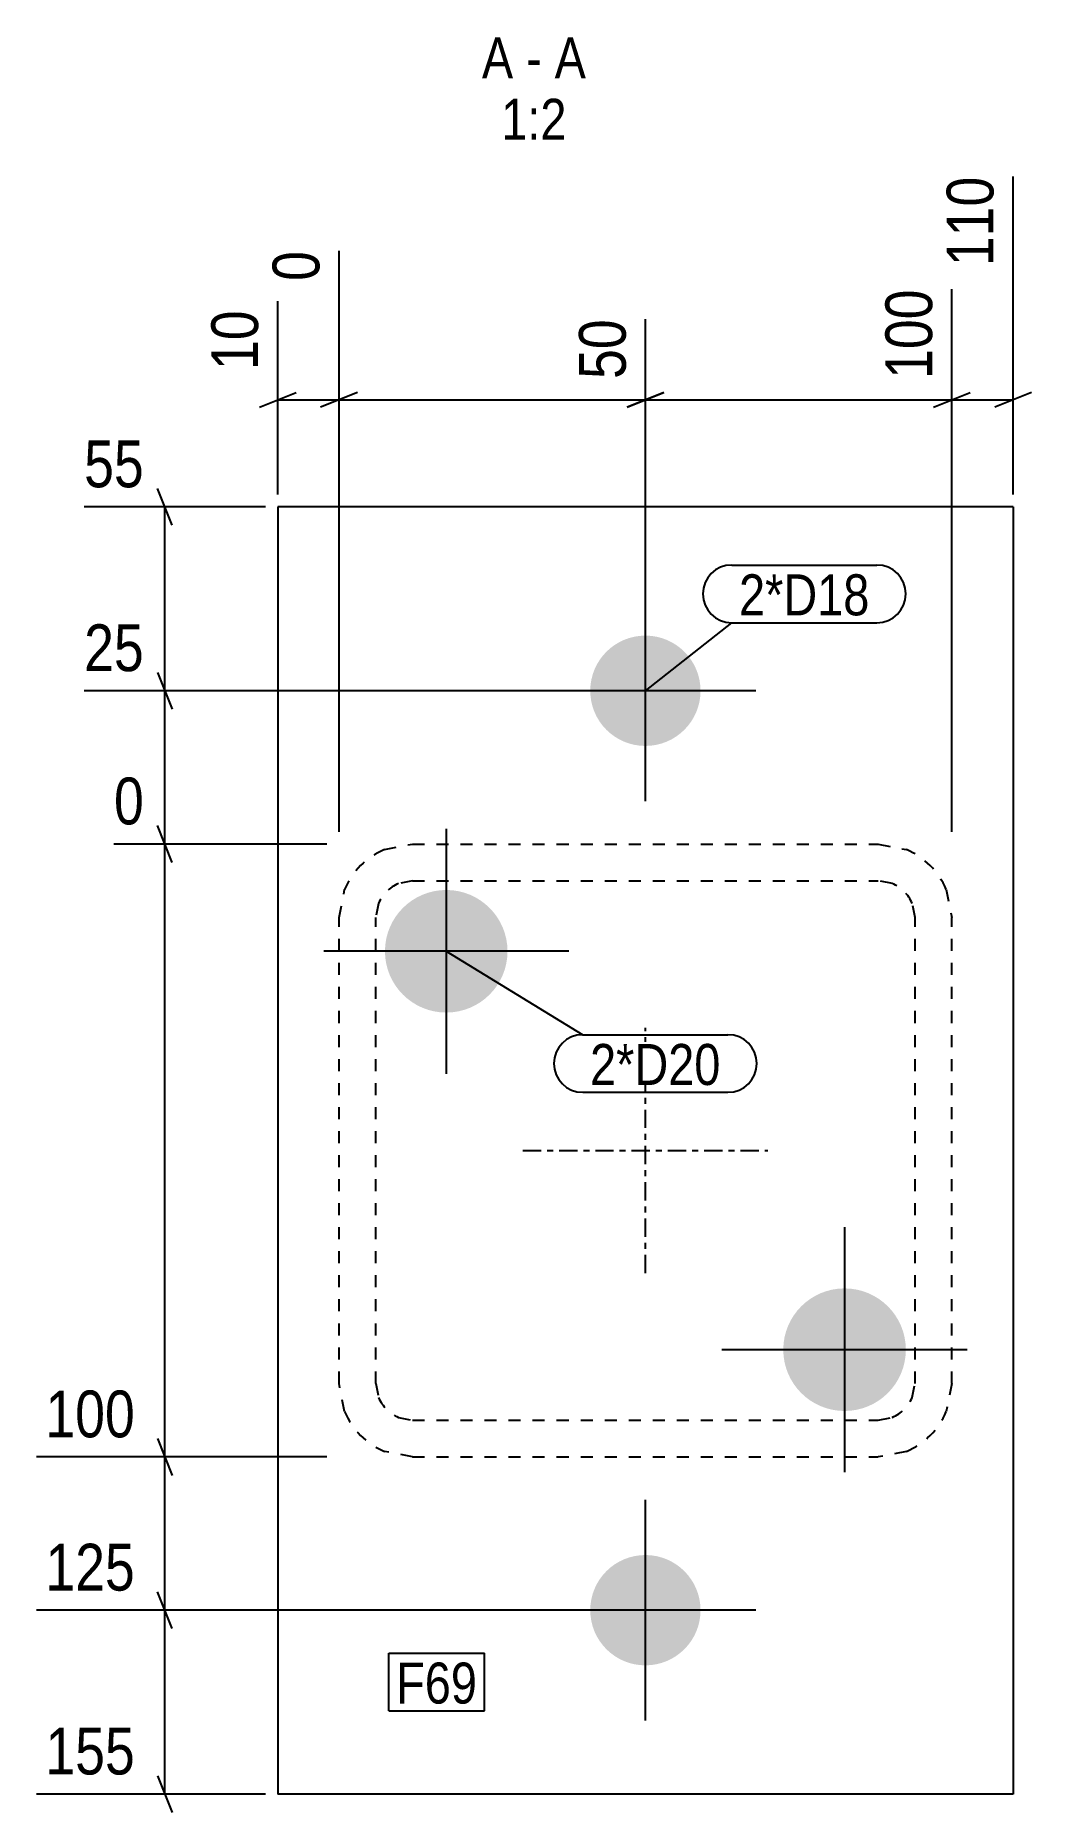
# Model space of a CAD drawing. Header units: millimetres. Extents: x -48 to 32389, y 5 to 915.
# Drawn here: x 17958.5 to 18121, y 4.8 to 294.7 of the extents above; entities that cross this region are included whole.
import ezdxf

# ---------------------------------------------------------------- set-up
doc = ezdxf.new("R2010")
doc.units = ezdxf.units.MM
doc.linetypes.add('DXK_LINE_DOT2', pattern=[3.9198, 1.9599, -1.9599])
doc.linetypes.add('DXK_LINE_DOT3', pattern=[5.9187, 2.979, -0.9799, 0.9799, -0.9799])
for name, color, linetype in [('MÅLSÆTNING', 7, 'Continuous'), ('STÅL', 7, 'Continuous'), ('TEKST', 7, 'Continuous')]:
    doc.layers.add(name, color=color, linetype=linetype)
doc.styles.add('Arial Narrow', font='ARIALN.TTF', dxfattribs={"height": 0.2})

msp = doc.modelspace()

# ---------------------------------------------------------------- hatches: boundary and pattern name
at = {"layer": 'STÅL', "linetype": 'Continuous'}
for points in [[(18057.98, 178.8, -1), (18057.98, 196.8, -1)], [(18035.48, 145.3, -1), (18015.48, 145.3, -1)], [(18100.48, 80.3, -1), (18080.48, 80.3, -1)], [(18057.98, 28.8, -1), (18057.98, 46.8, -1)]]:
    msp.add_hatch(color=96, dxfattribs=at).paths.add_polyline_path(points)

# ---------------------------------------------------------------- linework, layer by layer
at = {"layer": 'MÅLSÆTNING', "color": 7, "linetype": 'Continuous'}
for p, q in [((18117.98, 219.8), (18117.98, 271.7)), ((18007.98, 164.8), (18007.98, 259.55)), ((18007.98, 164.8), (18007.98, 259.55)), ((18107.98, 164.8), (18107.98, 253.3)), ((18107.98, 164.8), (18107.98, 253.3)), ((17997.98, 219.8), (17997.98, 251.34)), ((18057.98, 189.8), (18057.98, 248.42)), ((18057.98, 189.8), (18057.98, 248.42)), ((17994.98, 234.07), (18000.98, 236.47)), ((17997.98, 235.27), (18007.98, 235.27)), ((18010.98, 236.47), (18004.98, 234.07)), ((18010.98, 236.47), (18004.98, 234.07)), ((18007.98, 235.27), (18057.98, 235.27)), ((18060.98, 236.47), (18054.98, 234.07)), ((18054.98, 234.07), (18060.98, 236.47)), ((18057.98, 235.27), (18107.98, 235.27)), ((18104.98, 234.07), (18110.98, 236.47)), ((18104.98, 234.07), (18110.98, 236.47)), ((18107.98, 235.27), (18117.98, 235.27)), ((18120.98, 236.47), (18114.98, 234.07)), ((17980.74, 214.8), (17978.34, 220.8)), ((17995.98, 217.8), (17966.39, 217.8)), ((17979.54, 187.8), (17979.54, 217.8)), ((17978.34, 190.8), (17980.74, 184.8)), ((17978.34, 190.8), (17980.74, 184.8)), ((18055.98, 187.8), (17966.39, 187.8)), ((18055.98, 187.8), (17966.39, 187.8)), ((17979.54, 162.8), (17979.54, 187.8)), ((17980.74, 159.8), (17978.34, 165.8)), ((17980.74, 159.8), (17978.34, 165.8)), ((18005.98, 162.8), (17971.26, 162.8)), ((18005.98, 162.8), (17971.26, 162.8)), ((17979.54, 62.8), (17979.54, 162.8)), ((17978.34, 65.8), (17980.74, 59.8)), ((17978.34, 65.8), (17980.74, 59.8)), ((18005.98, 62.8), (17958.6, 62.8)), ((18005.98, 62.8), (17958.6, 62.8)), ((17979.54, 37.8), (17979.54, 62.8)), ((17980.74, 34.8), (17978.34, 40.8)), ((17980.74, 34.8), (17978.34, 40.8)), ((18055.98, 37.8), (17958.6, 37.8)), ((18055.98, 37.8), (17958.6, 37.8)), ((17979.54, 7.8), (17979.54, 37.8)), ((17978.34, 10.8), (17980.74, 4.8)), ((17995.98, 7.8), (17958.6, 7.8))]:
    msp.add_line(p, q, dxfattribs=at)
at = {"layer": 'STÅL', "color": 2, "linetype": 'Continuous'}
for p, q in [((18117.98, 217.8), (17997.98, 217.8)), ((17997.98, 217.8), (17997.98, 7.8)), ((18117.98, 217.8), (18117.98, 7.8)), ((18117.98, 7.8), (17997.98, 7.8))]:
    msp.add_line(p, q, dxfattribs=at)
at = {"layer": 'STÅL', "color": 96, "linetype": 'Continuous'}
for p, q in [((18057.98, 169.8), (18057.98, 205.8)), ((18075.98, 187.8), (18039.98, 187.8)), ((18025.48, 165.3), (18025.48, 125.3)), ((18045.48, 145.3), (18005.48, 145.3)), ((18090.48, 100.3), (18090.48, 60.3)), ((18110.48, 80.3), (18070.48, 80.3)), ((18057.98, 19.8), (18057.98, 55.8)), ((18075.98, 37.8), (18039.98, 37.8))]:
    msp.add_line(p, q, dxfattribs=at)
at = {"layer": 'STÅL', "color": 7, "linetype": 'DXK_LINE_DOT2'}
for p, q in [((18015.39, 161.89), (18019.98, 162.8)), ((18019.98, 162.8), (18095.98, 162.8)), ((18095.98, 162.8), (18100.58, 161.89)), ((18019.98, 156.8), (18017.69, 156.34)), ((18019.98, 156.8), (18095.98, 156.8)), ((18098.28, 156.34), (18095.98, 156.8)), ((18007.98, 150.8), (18008.9, 155.39)), ((18107.07, 155.39), (18107.98, 150.8)), ((18007.98, 74.8), (18007.98, 150.8)), ((18014.44, 153.1), (18013.98, 150.8)), ((18013.98, 74.8), (18013.98, 150.8)), ((18101.98, 150.8), (18101.53, 153.1)), ((18101.98, 74.8), (18101.98, 150.8)), ((18107.98, 74.8), (18107.98, 150.8)), ((18008.9, 70.21), (18007.98, 74.8)), ((18013.98, 74.8), (18014.44, 72.5)), ((18101.53, 72.5), (18101.98, 74.8)), ((18107.98, 74.8), (18107.07, 70.21)), ((18017.69, 69.26), (18019.98, 68.8)), ((18019.98, 68.8), (18095.98, 68.8)), ((18095.98, 68.8), (18098.28, 69.26)), ((18019.98, 62.8), (18015.39, 63.71)), ((18019.98, 62.8), (18095.98, 62.8)), ((18100.58, 63.71), (18095.98, 62.8))]:
    msp.add_line(p, q, dxfattribs=at)
at = {"layer": 'STÅL', "color": 7, "linetype": 'DXK_LINE_DOT3'}
for p, q in [((18057.98, 92.8), (18057.98, 132.8)), ((18037.98, 112.8), (18077.98, 112.8))]:
    msp.add_line(p, q, dxfattribs=at)
at = {"layer": 'STÅL', "color": 7, "linetype": 'DXK_LINE_DOT2'}
for centre, radius, start, end in [((18019.98, 150.8), 12, 112.5, 157.5), ((18095.98, 150.8), 12, 22.5, 67.5), ((18019.98, 150.8), 6, 112.5, 157.5), ((18095.98, 150.8), 6, 22.5, 67.5), ((18019.98, 74.8), 6, 202.5, 247.5), ((18095.98, 74.8), 6, 292.5, 337.5), ((18019.98, 74.8), 12, 202.5, 247.5), ((18095.98, 74.8), 12, 292.5, 337.5)]:
    msp.add_arc(centre, radius, start, end, dxfattribs=at)

# ---------------------------------------------------------------- wipeouts: each hides what was drawn before it
at = {"color": 0, "linetype": 'Continuous'}
for points, layer in [([(18116.38, 273.3), (18105.18, 273.3), (18105.18, 255.47), (18116.38, 255.47)], 'MÅLSÆTNING'), ([(18006.38, 261.15), (17995.18, 261.15), (17995.18, 253.07), (18006.38, 253.07)], 'MÅLSÆTNING'), ([(17996.38, 251.48), (17985.18, 251.48), (17985.18, 238.53), (17996.38, 238.53)], 'MÅLSÆTNING'), ([(17976.28, 64.4), (17976.28, 75.6), (17958.46, 75.6), (17958.46, 64.4)], 'MÅLSÆTNING'), ([(17976.28, 39.4), (17976.28, 50.6), (17958.46, 50.6), (17958.46, 39.4)], 'MÅLSÆTNING'), ([(17976.28, 9.4), (17976.28, 20.6), (17958.46, 20.6), (17958.46, 9.4)], 'MÅLSÆTNING'), ([(18036.42, 287.7), (18036.42, 294.7), (18031.3, 294.7), (18031.3, 287.7)], 'TEKST'), ([(18041.07, 287.7), (18041.07, 294.7), (18038.52, 294.7), (18038.52, 287.7)], 'TEKST'), ([(18048.28, 287.7), (18048.28, 294.7), (18043.17, 294.7), (18043.17, 287.7)], 'TEKST'), ([(18045.12, 277.7), (18045.12, 284.7), (18034.46, 284.7), (18034.46, 277.7)], 'TEKST')]:
    msp.add_wipeout(points, dxfattribs=at).dxf.layer = layer
at = {"color": 0}
for points in [[(18094.57, 200.11), (18094.57, 207.11), (18073.26, 207.11), (18073.26, 200.11)], [(18030.51, 22.57), (18030.51, 29.57), (18017.3, 29.57), (18017.3, 22.57)]]:
    msp.add_wipeout(points, dxfattribs=at).dxf.layer = 'TEKST'

# ---------------------------------------------------------------- next in the draw order: texts
at = {"layer": 'MÅLSÆTNING', "color": 3, "linetype": 'Continuous', "style": 'Arial Narrow'}
for s, height, p in [('110', 7.635, (18114.78, 257.07)), ('0', 7.64, (18004.78, 254.67)), ('10', 7.635, (17994.78, 240.13))]:
    msp.add_text(s, height=height, rotation=90.0002, dxfattribs=at).set_placement(p)
for s, p in [('100', (17960.06, 66)), ('125', (17960.06, 41)), ('155', (17960.06, 11))]:
    msp.add_text(s, height=7.635, dxfattribs=at).set_placement(p)
at = {"layer": 'TEKST', "color": 3, "linetype": 'Continuous', "style": 'Arial Narrow'}
for s, height, p in [('A', 6.68, (18031.3, 287.7)), ('A', 6.68, (18043.17, 287.7)), ('-', 6.68, (18038.52, 287.7)), ('1:2', 6.681, (18034.46, 277.7))]:
    msp.add_text(s, height=height, dxfattribs=at).set_placement(p)

# ---------------------------------------------------------------- next in the draw order: wipeouts: each hides what was drawn before it
at = {"color": 0, "linetype": 'Continuous'}
for points in [[(18106.38, 254.9), (18095.18, 254.9), (18095.18, 237.07), (18106.38, 237.07)], [(18056.38, 250.02), (18045.18, 250.02), (18045.18, 237.07), (18056.38, 237.07)], [(17977.74, 219.4), (17977.74, 230.6), (17964.79, 230.6), (17964.79, 219.4)], [(17977.74, 189.4), (17977.74, 200.6), (17964.79, 200.6), (17964.79, 189.4)], [(17977.74, 164.4), (17977.74, 175.6), (17969.66, 175.6), (17969.66, 164.4)]]:
    msp.add_wipeout(points, dxfattribs=at).dxf.layer = 'MÅLSÆTNING'
at = {"color": 0}
for points in [[(18094.57, 200.11), (18094.57, 207.11), (18073.26, 207.11), (18073.26, 200.11)], [(18070.26, 123.49), (18070.26, 130.49), (18048.95, 130.49), (18048.95, 123.49)], [(18030.51, 22.57), (18030.51, 29.57), (18017.3, 29.57), (18017.3, 22.57)]]:
    msp.add_wipeout(points, dxfattribs=at).dxf.layer = 'TEKST'

# ---------------------------------------------------------------- next in the draw order: linework, layer by layer
at = {"layer": 'TEKST', "color": 7, "linetype": 'Continuous'}
for p, q in [((18072.06, 208.31), (18095.77, 208.31)), ((18057.98, 187.8), (18072.06, 198.91)), ((18072.06, 198.91), (18095.77, 198.91)), ((18016.1, 30.77), (18031.71, 30.77)), ((18016.1, 21.37), (18016.1, 30.77)), ((18031.71, 21.37), (18031.71, 30.77)), ((18016.1, 21.37), (18031.71, 21.37))]:
    msp.add_line(p, q, dxfattribs=at)
for centre, start, end in [((18072.06, 203.61), 90, 270), ((18095.77, 203.61), 270, 90)]:
    msp.add_arc(centre, 4.7, start, end, dxfattribs=at)

# ---------------------------------------------------------------- next in the draw order: texts
at = {"layer": 'MÅLSÆTNING', "color": 3, "linetype": 'Continuous', "style": 'Arial Narrow'}
for s, p in [('100', (18104.78, 238.67)), ('50', (18054.78, 238.67))]:
    msp.add_text(s, height=7.635, rotation=90.0002, dxfattribs=at).set_placement(p)
for s, height, p in [('55', 7.635, (17966.39, 221)), ('25', 7.635, (17966.39, 191)), ('0', 7.64, (17971.26, 166))]:
    msp.add_text(s, height=height, dxfattribs=at).set_placement(p)
at = {"layer": 'TEKST', "color": 3, "style": 'Arial Narrow'}
for s, p in [('2*D18', (18073.26, 200.11)), ('F69', (18017.3, 22.57))]:
    msp.add_text(s, height=6.681, dxfattribs=at).set_placement(p)

# ---------------------------------------------------------------- next in the draw order: wipeouts: each hides what was drawn before it
at = {"color": 0}
msp.add_wipeout([(18070.26, 123.49), (18070.26, 130.49), (18048.95, 130.49), (18048.95, 123.49)], dxfattribs=at).dxf.layer = 'TEKST'

# ---------------------------------------------------------------- next in the draw order: linework, layer by layer
at = {"layer": 'TEKST', "color": 7, "linetype": 'Continuous'}
for p, q in [((18025.48, 145.3), (18047.75, 131.69)), ((18047.75, 131.69), (18071.46, 131.69)), ((18047.75, 122.29), (18071.46, 122.29))]:
    msp.add_line(p, q, dxfattribs=at)
for centre, start, end in [((18047.75, 126.99), 90, 270), ((18071.46, 126.99), 270, 90)]:
    msp.add_arc(centre, 4.7, start, end, dxfattribs=at)

# ---------------------------------------------------------------- next in the draw order: texts
at = {"layer": 'TEKST', "color": 3, "style": 'Arial Narrow'}
msp.add_text('2*D20', height=6.681, dxfattribs=at).set_placement((18048.95, 123.49))

doc.saveas('drawing.dxf')
